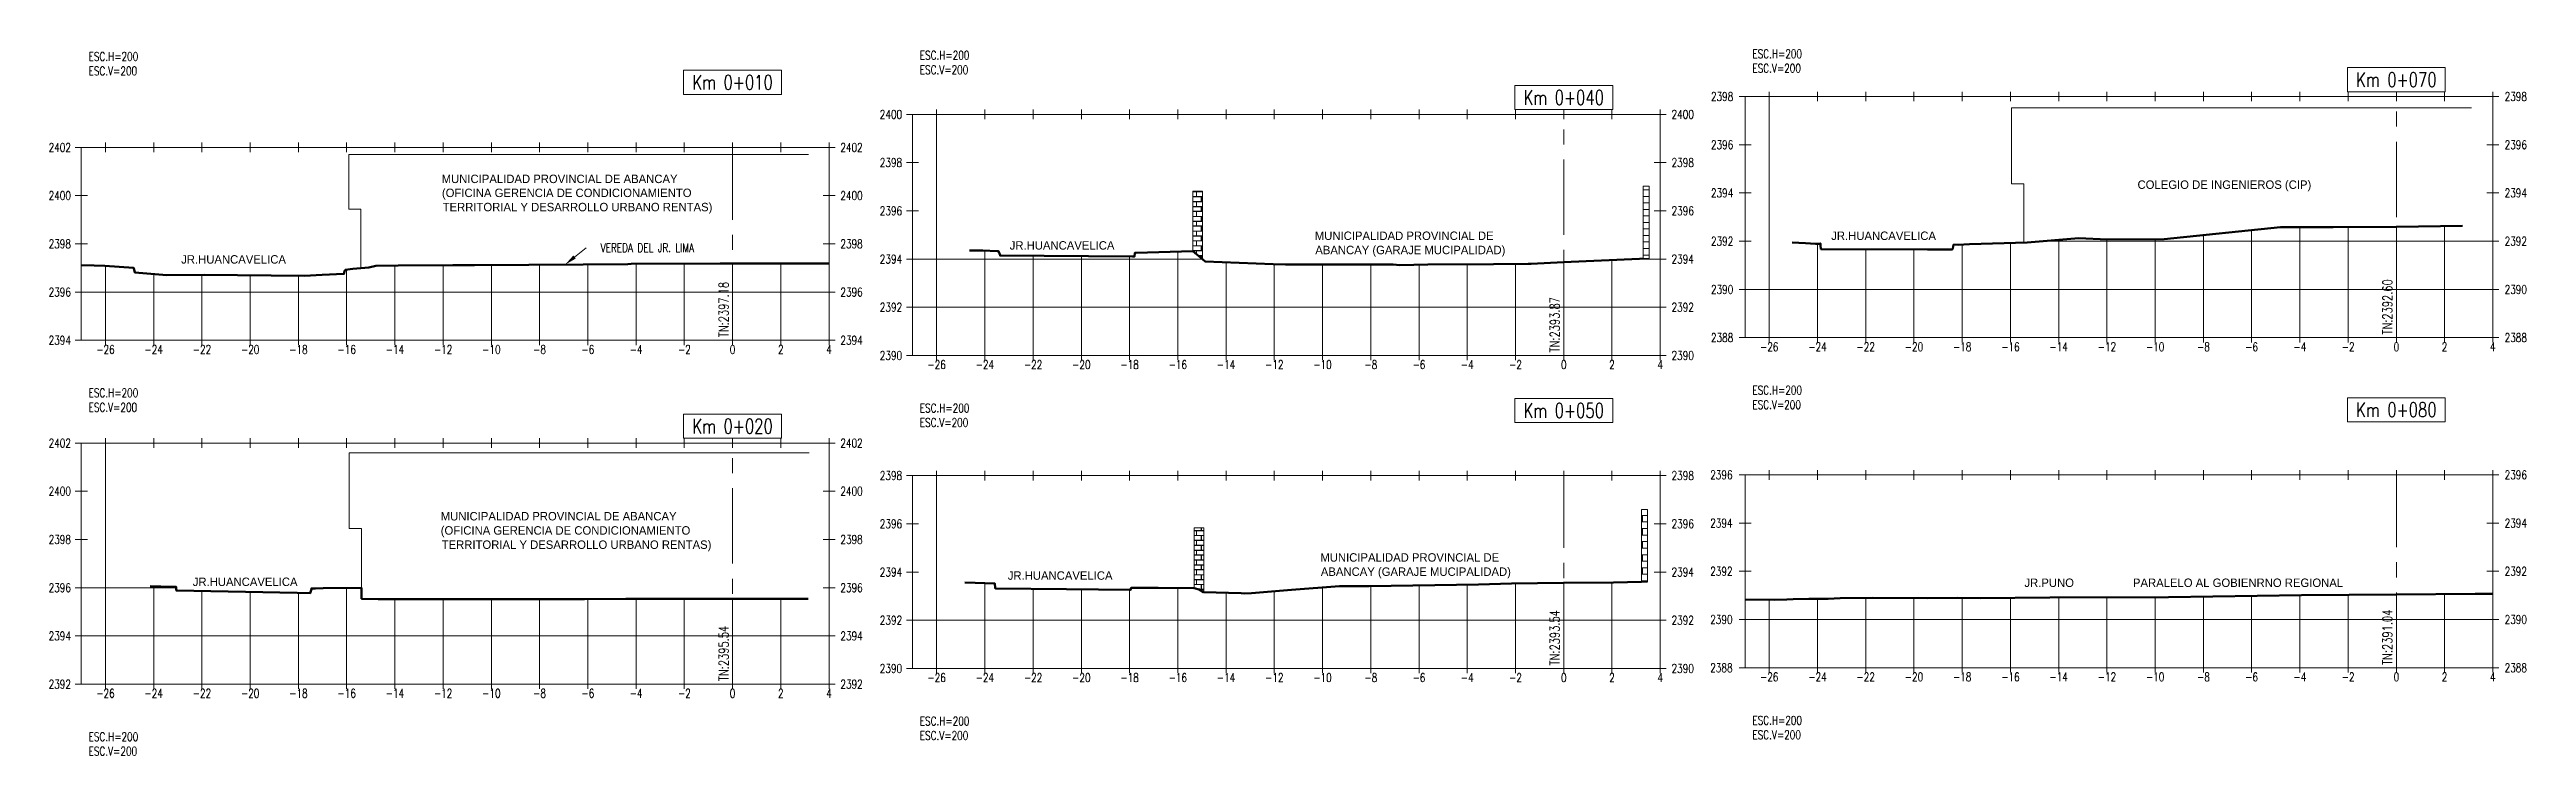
# Model space of a CAD drawing. Header units: metres. Extents: x 0 to 730306, y 0 to 8491524.
# Drawn here: x 729640.8 to 729743.5, y 8491350.7 to 8491380 of the extents above; entities that cross this region are included whole.
import ezdxf

# ---------------------------------------------------------------- set-up
doc = ezdxf.new("R2010")
doc.units = ezdxf.units.M
doc.linetypes.add('CENTER', pattern=[2, 1.25, -0.25, 0.25, -0.25])
for name, color, linetype in [('C-ROAD-PROF-TTLB', 5, 'Continuous'), ('C-ROAD-SCTN-TEXT', 2, 'Continuous'), ('C-ROAD-SECT-GRID', 7, 'Continuous'), ('C-ROAD-SECT-TEXT', 92, 'Continuous'), ('C-ROAD-SECT-TICK', 7, 'Continuous'), ('C-ROAD-SECT-TITL', 92, 'Continuous')]:
    doc.layers.add(name, color=color, linetype=linetype)
doc.styles.add('3.5mm', font='romans.shx', dxfattribs={"width": 0.75, "height": 3.5})
doc.styles.add('Estilo_Generado_6', font='stylu.ttf')
doc.styles.add('ROMANS-SP', font='simplex.shx', dxfattribs={"width": 0.75, "height": 1.8, "bigfont": '@extfont2.shx'})

msp = doc.modelspace()

# ---------------------------------------------------------------- texts
at = {"lineweight": 5, "style": 'Estilo_Generado_6'}
for s, p in [('MUNICIPALIDAD PROVINCIAL DE ABANCAY', (729657.05, 8491374.46)), ('(OFICINA GERENCIA DE CONDICIONAMIENTO', (729657.06, 8491373.88)), ('COLEGIO DE INGENIEROS (CIP)', (729727.36, 8491374.22)), ('TERRITORIAL Y DESARROLLO URBANO RENTAS)', (729657.09, 8491373.29)), ('JR.HUANCAVELICA', (729680.6, 8491371.7)), ('MUNICIPALIDAD PROVINCIAL DE', (729693.25, 8491372.1)), ('JR.HUANCAVELICA', (729714.66, 8491372.1)), ('JR.HUANCAVELICA', (729646.25, 8491371.12)), ('ABANCAY (GARAJE MUCIPALIDAD)', (729693.27, 8491371.51)), ('MUNICIPALIDAD PROVINCIAL DE ABANCAY', (729657.01, 8491360.47)), ('(OFICINA GERENCIA DE CONDICIONAMIENTO', (729657.01, 8491359.88)), ('TERRITORIAL Y DESARROLLO URBANO RENTAS)', (729657.05, 8491359.29)), ('MUNICIPALIDAD PROVINCIAL DE', (729693.48, 8491358.76)), ('JR.HUANCAVELICA', (729646.73, 8491357.75)), ('JR.HUANCAVELICA', (729680.52, 8491358.01)), ('ABANCAY (GARAJE MUCIPALIDAD)', (729693.5, 8491358.17)), ('JR.PUNO', (729722.67, 8491357.71)), ('PARALELO AL GOBIENRNO REGIONAL', (729727.17, 8491357.71))]:
    msp.add_text(s, height=0.35, dxfattribs=at).set_placement(p)
at = {"color": 2, "lineweight": 5, "insert": (729663.64, 8491371.96), "char_height": 0.36, "attachment_point": 1, "style": 'ROMANS-SP'}
msp.add_mtext('VEREDA DEL JR. LIMA', dxfattribs=at)
at = {"layer": 'C-ROAD-SCTN-TEXT', "color": 4, "linetype": 'Continuous', "lineweight": 9, "char_height": 0.4, "attachment_point": 4, "rotation": 90, "style": 'ROMANS-SP'}
for s, insert in [('TN:2397.18', (729668.74, 8491368.07)), ('TN:2392.60', (729737.72, 8491368.18)), ('TN:2393.87', (729703.2, 8491367.44)), ('TN:2393.54', (729703.2, 8491354.46)), ('TN:2391.04', (729737.72, 8491354.48)), ('TN:2395.54', (729668.74, 8491353.81))]:
    msp.add_mtext(s, dxfattribs=dict(at, insert=insert))
at = {"layer": 'C-ROAD-SECT-TEXT', "color": 7, "linetype": 'Continuous', "lineweight": 5, "char_height": 0.36, "style": '3.5mm'}
for s, insert, attachment_point in [('2398', (729710.6, 8491378.05), 6), ('2398', (729742.58, 8491378.05), 4), ('2400', (729676.14, 8491377.31), 6), ('2400', (729708.04, 8491377.31), 4), ('2402', (729641.68, 8491375.94), 6), ('2402', (729673.58, 8491375.94), 4), ('2396', (729710.6, 8491376.05), 6), ('2396', (729742.58, 8491376.05), 4), ('2398', (729676.14, 8491375.31), 6), ('2398', (729708.04, 8491375.31), 4), ('2400', (729641.68, 8491373.94), 6), ('2400', (729673.58, 8491373.94), 4), ('2394', (729710.6, 8491374.05), 6), ('2394', (729742.58, 8491374.05), 4), ('2396', (729676.14, 8491373.31), 6), ('2396', (729708.04, 8491373.31), 4), ('2398', (729641.68, 8491371.94), 6), ('2398', (729673.58, 8491371.94), 4), ('2392', (729710.6, 8491372.05), 6), ('2392', (729742.58, 8491372.05), 4), ('2394', (729676.14, 8491371.31), 6), ('2394', (729708.04, 8491371.31), 4), ('2396', (729641.68, 8491369.94), 6), ('2396', (729673.58, 8491369.94), 4), ('2390', (729710.6, 8491370.05), 6), ('2390', (729742.58, 8491370.05), 4), ('2392', (729676.14, 8491369.31), 6), ('2392', (729708.04, 8491369.31), 4), ('2394', (729641.68, 8491367.94), 6), ('2394', (729673.58, 8491367.94), 4), ('2388', (729710.6, 8491368.05), 6), ('2388', (729742.58, 8491368.05), 4), ('-26', (729643.11, 8491367.74), 2), ('-24', (729645.11, 8491367.74), 2), ('-22', (729647.11, 8491367.74), 2), ('-20', (729649.11, 8491367.74), 2), ('-18', (729651.11, 8491367.74), 2), ('-16', (729653.11, 8491367.74), 2), ('-14', (729655.11, 8491367.74), 2), ('-12', (729657.11, 8491367.74), 2), ('-10', (729659.11, 8491367.74), 2), ('-8', (729661.11, 8491367.74), 2), ('-6', (729663.11, 8491367.74), 2), ('-4', (729665.11, 8491367.74), 2), ('-2', (729667.11, 8491367.74), 2), ('0', (729669.11, 8491367.74), 2), ('0', (729669.11, 8491367.74), 2), ('2', (729671.11, 8491367.74), 2), ('4', (729673.11, 8491367.74), 2), ('2390', (729676.14, 8491367.31), 6), ('-26', (729677.57, 8491367.11), 2), ('-24', (729679.57, 8491367.11), 2), ('-22', (729681.57, 8491367.11), 2), ('-20', (729683.57, 8491367.11), 2), ('-18', (729685.57, 8491367.11), 2), ('-16', (729687.57, 8491367.11), 2), ('-14', (729689.57, 8491367.11), 2), ('-12', (729691.57, 8491367.11), 2), ('-10', (729693.57, 8491367.11), 2), ('-8', (729695.57, 8491367.11), 2), ('-6', (729697.57, 8491367.11), 2), ('-4', (729699.57, 8491367.11), 2), ('-2', (729701.57, 8491367.11), 2), ('0', (729703.57, 8491367.11), 2), ('0', (729703.57, 8491367.11), 2), ('2', (729705.57, 8491367.11), 2), ('4', (729707.57, 8491367.11), 2), ('2390', (729708.04, 8491367.31), 4), ('-26', (729712.09, 8491367.85), 2), ('-24', (729714.09, 8491367.85), 2), ('-22', (729716.09, 8491367.85), 2), ('-20', (729718.09, 8491367.85), 2), ('-18', (729720.09, 8491367.85), 2), ('-16', (729722.09, 8491367.85), 2), ('-14', (729724.09, 8491367.85), 2), ('-12', (729726.09, 8491367.85), 2), ('-10', (729728.09, 8491367.85), 2), ('-8', (729730.09, 8491367.85), 2), ('-6', (729732.09, 8491367.85), 2), ('-4', (729734.09, 8491367.85), 2), ('-2', (729736.09, 8491367.85), 2), ('0', (729738.09, 8491367.85), 2), ('0', (729738.09, 8491367.85), 2), ('2', (729740.09, 8491367.85), 2), ('4', (729742.09, 8491367.85), 2), ('2402', (729641.68, 8491363.68), 6), ('2402', (729673.58, 8491363.68), 4), ('2400', (729641.68, 8491361.68), 6), ('2400', (729673.58, 8491361.68), 4), ('2398', (729676.14, 8491362.33), 6), ('2398', (729708.04, 8491362.33), 4), ('2396', (729710.57, 8491362.36), 6), ('2396', (729742.58, 8491362.36), 4), ('2398', (729641.68, 8491359.68), 6), ('2398', (729673.58, 8491359.68), 4), ('2396', (729676.14, 8491360.33), 6), ('2396', (729708.04, 8491360.33), 4), ('2394', (729710.57, 8491360.36), 6), ('2394', (729742.58, 8491360.36), 4), ('2396', (729641.68, 8491357.68), 6), ('2396', (729673.58, 8491357.68), 4), ('2394', (729676.14, 8491358.33), 6), ('2394', (729708.04, 8491358.33), 4), ('2392', (729710.57, 8491358.36), 6), ('2392', (729742.58, 8491358.36), 4), ('2394', (729641.68, 8491355.68), 6), ('2394', (729673.58, 8491355.68), 4), ('2392', (729676.14, 8491356.33), 6), ('2392', (729708.04, 8491356.33), 4), ('2390', (729710.57, 8491356.36), 6), ('2390', (729742.58, 8491356.36), 4), ('2392', (729641.68, 8491353.68), 6), ('2392', (729673.58, 8491353.68), 4), ('2390', (729676.14, 8491354.33), 6), ('-26', (729677.57, 8491354.13), 2), ('-24', (729679.57, 8491354.13), 2), ('-22', (729681.57, 8491354.13), 2), ('-20', (729683.57, 8491354.13), 2), ('-18', (729685.57, 8491354.13), 2), ('-16', (729687.57, 8491354.13), 2), ('-14', (729689.57, 8491354.13), 2), ('-12', (729691.57, 8491354.13), 2), ('-10', (729693.57, 8491354.13), 2), ('-8', (729695.57, 8491354.13), 2), ('-6', (729697.57, 8491354.13), 2), ('-4', (729699.57, 8491354.13), 2), ('-2', (729701.57, 8491354.13), 2), ('0', (729703.57, 8491354.13), 2), ('0', (729703.57, 8491354.13), 2), ('2', (729705.57, 8491354.13), 2), ('4', (729707.57, 8491354.13), 2), ('2390', (729708.04, 8491354.33), 4), ('2388', (729710.57, 8491354.36), 6), ('-26', (729712.09, 8491354.16), 2), ('-24', (729714.09, 8491354.16), 2), ('-22', (729716.09, 8491354.16), 2), ('-20', (729718.09, 8491354.16), 2), ('-18', (729720.09, 8491354.16), 2), ('-16', (729722.09, 8491354.16), 2), ('-14', (729724.09, 8491354.16), 2), ('-12', (729726.09, 8491354.16), 2), ('-10', (729728.09, 8491354.16), 2), ('-8', (729730.09, 8491354.16), 2), ('-6', (729732.09, 8491354.16), 2), ('-4', (729734.09, 8491354.16), 2), ('-2', (729736.09, 8491354.16), 2), ('0', (729738.09, 8491354.16), 2), ('0', (729738.09, 8491354.16), 2), ('2', (729740.09, 8491354.16), 2), ('4', (729742.09, 8491354.16), 2), ('2388', (729742.58, 8491354.36), 4), ('-26', (729643.11, 8491353.48), 2), ('-24', (729645.11, 8491353.48), 2), ('-22', (729647.11, 8491353.48), 2), ('-20', (729649.11, 8491353.48), 2), ('-18', (729651.11, 8491353.48), 2), ('-16', (729653.11, 8491353.48), 2), ('-14', (729655.11, 8491353.48), 2), ('-12', (729657.11, 8491353.48), 2), ('-10', (729659.11, 8491353.48), 2), ('-8', (729661.11, 8491353.48), 2), ('-6', (729663.11, 8491353.48), 2), ('-4', (729665.11, 8491353.48), 2), ('-2', (729667.11, 8491353.48), 2), ('0', (729669.11, 8491353.48), 2), ('0', (729669.11, 8491353.48), 2), ('2', (729671.11, 8491353.48), 2), ('4', (729673.11, 8491353.48), 2)]:
    msp.add_mtext(s, dxfattribs=dict(at, insert=insert, attachment_point=attachment_point))
at = {"layer": 'C-ROAD-SECT-TITL', "color": 92, "linetype": 'Continuous', "lineweight": 5, "char_height": 0.36, "attachment_point": 1, "style": '3.5mm'}
for insert in [(729642.41, 8491379.89), (729676.87, 8491379.94), (729711.39, 8491380), (729642.41, 8491365.94), (729711.39, 8491366.05), (729676.87, 8491365.31), (729642.41, 8491351.68), (729676.87, 8491352.33), (729711.39, 8491352.36)]:
    msp.add_mtext('{\\C7;ESC.H=200\\PESC.V=200}', dxfattribs=dict(at, insert=insert))
at = {"layer": 'C-ROAD-SECT-TITL', "color": 5, "linetype": 'Continuous', "lineweight": 5, "char_height": 0.6, "attachment_point": 2, "style": '3.5mm'}
for s, insert in [('{\\C4;Km 0+010}', (729669.11, 8491378.94)), ('{\\C4;Km 0+040}', (729703.57, 8491378.31)), ('{\\C4;Km 0+070}', (729738.09, 8491379.05)), ('{\\C4;Km 0+050}', (729703.57, 8491365.33)), ('{\\C4;Km 0+080}', (729738.09, 8491365.36)), ('{\\C4;Km 0+020}', (729669.11, 8491364.68))]:
    msp.add_mtext(s, dxfattribs=dict(at, insert=insert))

# ---------------------------------------------------------------- blocks, each defined once
blk = doc.blocks.new('*U115')
at = {"color": 5, "linetype": 'Continuous', "lineweight": 50}
blk.add_lwpolyline([(729614.19, 8491282.8), (729614.73, 8491282.78), (729615.17, 8491282.77), (729616.36, 8491282.69), (729616.37, 8491282.67), (729616.42, 8491282.49), (729617.75, 8491282.38), (729619.29, 8491282.4), (729623.45, 8491282.36), (729624.18, 8491282.4), (729625.09, 8491282.43), (729625.11, 8491282.53), (729625.14, 8491282.6), (729625.46, 8491282.65), (729626.12, 8491282.7), (729626.41, 8491282.77), (729627.34, 8491282.78), (729629.6, 8491282.8), (729630.5, 8491282.8), (729635.01, 8491282.82), (729636.86, 8491282.84), (729637, 8491282.85), (729640.68, 8491282.87), (729641.19, 8491282.86), (729644.04, 8491282.86), (729645.06, 8491282.87), (729645.19, 8491282.87)], dxfattribs=at)
blk = doc.blocks.new('*U116')
at = {"color": 5, "linetype": 'Continuous', "lineweight": 50}
blk.add_lwpolyline([(729617.06, 8491265.75), (729617.5, 8491265.73), (729618.13, 8491265.72), (729618.13, 8491265.64), (729618.14, 8491265.56), (729623.15, 8491265.47), (729623.69, 8491265.46), (729623.74, 8491265.62), (729623.74, 8491265.65), (729623.91, 8491265.65), (729624.22, 8491265.66), (729625.81, 8491265.68), (729625.81, 8491265.55), (729625.82, 8491265.22), (729626.51, 8491265.21), (729633.68, 8491265.21), (729635.06, 8491265.21), (729636.78, 8491265.22), (729638.26, 8491265.22), (729641.19, 8491265.22), (729641.71, 8491265.22), (729644.33, 8491265.22)], dxfattribs=at)
blk = doc.blocks.new('*U118')
at = {"color": 5, "linetype": 'Continuous', "lineweight": 50}
blk.add_lwpolyline([(729616.56, 8491232.04), (729616.58, 8491232.03), (729617.12, 8491232.03), (729617.71, 8491232), (729617.77, 8491232), (729617.83, 8491231.84), (729617.83, 8491231.82), (729623.32, 8491231.78), (729623.4, 8491231.78), (729623.4, 8491231.78), (729623.42, 8491231.94), (729623.48, 8491231.94), (729625.82, 8491232), (729626.23, 8491231.67), (729626.33, 8491231.58), (729629.16, 8491231.47), (729629.67, 8491231.45), (729630.09, 8491231.45), (729634.13, 8491231.45), (729634.4, 8491231.43), (729635.57, 8491231.45), (729638.29, 8491231.47), (729639.72, 8491231.48), (729639.85, 8491231.48), (729641.19, 8491231.55), (729644.34, 8491231.69), (729644.49, 8491231.7)], dxfattribs=at)
blk = doc.blocks.new('*U119')
at = {"color": 5, "linetype": 'Continuous', "lineweight": 50}
blk.add_lwpolyline([(729616.37, 8491215.25), (729616.8, 8491215.23), (729617.61, 8491215.21), (729617.63, 8491215.02), (729617.64, 8491215), (729620.59, 8491214.97), (729623.24, 8491214.94), (729623.26, 8491215.02), (729624.39, 8491215.03), (729625.88, 8491215.01), (729626.08, 8491214.96), (729626.26, 8491214.85), (729627.82, 8491214.8), (729627.98, 8491214.79), (729628.25, 8491214.81), (729629.91, 8491214.94), (729631.91, 8491215.09), (729633.14, 8491215.09), (729637.66, 8491215.16), (729639.04, 8491215.2), (729641.19, 8491215.23), (729643.26, 8491215.25), (729644.42, 8491215.28)], dxfattribs=at)
blk = doc.blocks.new('*U121')
at = {"color": 5, "linetype": 'Continuous', "lineweight": 50}
blk.add_lwpolyline([(729664.15, 8491283.62), (729664.7, 8491283.6), (729665.12, 8491283.57), (729665.24, 8491283.57), (729665.26, 8491283.57), (729665.32, 8491283.59), (729665.33, 8491283.5), (729665.34, 8491283.35), (729669.76, 8491283.34), (729670.79, 8491283.34), (729670.81, 8491283.37), (729670.84, 8491283.54), (729671.04, 8491283.53), (729671.5, 8491283.56), (729673.89, 8491283.62), (729676.04, 8491283.8), (729677.21, 8491283.75), (729679.57, 8491283.77), (729684.4, 8491284.26), (729686.58, 8491284.26), (729689.19, 8491284.28), (729689.21, 8491284.28), (729691.94, 8491284.31)], dxfattribs=at)
blk = doc.blocks.new('*U122')
at = {"color": 5, "linetype": 'Continuous', "lineweight": 50}
blk.add_lwpolyline([(729662.19, 8491264.51), (729663.41, 8491264.5), (729663.93, 8491264.51), (729664.19, 8491264.52), (729664.84, 8491264.54), (729665.65, 8491264.54), (729666.14, 8491264.56), (729667.48, 8491264.58), (729669.77, 8491264.56), (729671.02, 8491264.58), (729671.95, 8491264.57), (729674.84, 8491264.6), (729679.75, 8491264.61), (729685.27, 8491264.69), (729687.24, 8491264.71), (729689.19, 8491264.72), (729692.47, 8491264.74), (729693.19, 8491264.75)], dxfattribs=at)

# ---------------------------------------------------------------- linework, layer by layer
at = {"linetype": 'Continuous', "lineweight": 5}
for p, q in [((729688.19, 8491374.1), (729688.54, 8491374.1)), ((729688.19, 8491374.09), (729688.34, 8491374.09)), ((729688.34, 8491373.9), (729688.34, 8491374.09)), ((729688.35, 8491374.09), (729688.59, 8491374.09)), ((729688.35, 8491373.9), (729688.35, 8491374.09)), ((729688.54, 8491374.1), (729688.54, 8491374.13)), ((729688.55, 8491374.1), (729688.55, 8491374.13)), ((729688.55, 8491374.1), (729688.59, 8491374.1)), ((729706.86, 8491374.18), (729707.11, 8491374.18)), ((729688.19, 8491373.9), (729688.34, 8491373.9)), ((729688.19, 8491373.89), (729688.54, 8491373.89)), ((729688.19, 8491373.69), (729688.54, 8491373.69)), ((729688.19, 8491373.68), (729688.34, 8491373.68)), ((729688.19, 8491373.49), (729688.34, 8491373.49)), ((729688.19, 8491373.48), (729688.54, 8491373.48)), ((729688.19, 8491373.29), (729688.54, 8491373.29)), ((729688.19, 8491373.28), (729688.34, 8491373.28)), ((729688.19, 8491373.08), (729688.34, 8491373.08)), ((729688.19, 8491373.07), (729688.54, 8491373.07)), ((729688.34, 8491373.49), (729688.34, 8491373.68)), ((729688.34, 8491373.08), (729688.34, 8491373.28)), ((729688.35, 8491373.9), (729688.59, 8491373.9)), ((729688.35, 8491373.68), (729688.59, 8491373.68)), ((729688.35, 8491373.49), (729688.35, 8491373.68)), ((729688.35, 8491373.49), (729688.59, 8491373.49)), ((729688.35, 8491373.28), (729688.59, 8491373.28)), ((729688.35, 8491373.08), (729688.35, 8491373.28)), ((729688.35, 8491373.08), (729688.59, 8491373.08)), ((729688.54, 8491373.69), (729688.54, 8491373.89)), ((729688.54, 8491373.29), (729688.54, 8491373.48)), ((729688.54, 8491372.88), (729688.54, 8491373.07)), ((729688.55, 8491373.89), (729688.59, 8491373.89)), ((729688.55, 8491373.69), (729688.55, 8491373.89)), ((729688.55, 8491373.69), (729688.59, 8491373.69)), ((729688.55, 8491373.48), (729688.59, 8491373.48)), ((729688.55, 8491373.29), (729688.55, 8491373.48)), ((729688.55, 8491373.29), (729688.59, 8491373.29)), ((729688.55, 8491373.07), (729688.59, 8491373.07)), ((729688.55, 8491372.88), (729688.55, 8491373.07)), ((729706.86, 8491373.91), (729707.11, 8491373.91)), ((729706.86, 8491373.64), (729707.11, 8491373.64)), ((729706.86, 8491373.37), (729707.11, 8491373.37)), ((729706.86, 8491373.1), (729707.11, 8491373.1)), ((729688.19, 8491372.88), (729688.54, 8491372.88)), ((729688.19, 8491372.87), (729688.34, 8491372.87)), ((729688.19, 8491372.68), (729688.34, 8491372.68)), ((729688.19, 8491372.67), (729688.54, 8491372.67)), ((729688.19, 8491372.47), (729688.54, 8491372.47)), ((729688.19, 8491372.46), (729688.34, 8491372.46)), ((729688.19, 8491372.27), (729688.34, 8491372.27)), ((729688.19, 8491372.26), (729688.54, 8491372.26)), ((729688.19, 8491372.07), (729688.54, 8491372.07)), ((729688.19, 8491372.06), (729688.34, 8491372.06)), ((729688.34, 8491372.68), (729688.34, 8491372.87)), ((729688.34, 8491372.27), (729688.34, 8491372.46)), ((729688.34, 8491371.86), (729688.34, 8491372.06)), ((729688.35, 8491372.87), (729688.59, 8491372.87)), ((729688.35, 8491372.68), (729688.35, 8491372.87)), ((729688.35, 8491372.68), (729688.59, 8491372.68)), ((729688.35, 8491372.46), (729688.59, 8491372.46)), ((729688.35, 8491372.27), (729688.35, 8491372.46)), ((729688.35, 8491372.27), (729688.59, 8491372.27)), ((729688.35, 8491372.06), (729688.59, 8491372.06)), ((729688.35, 8491371.86), (729688.35, 8491372.06)), ((729688.54, 8491372.47), (729688.54, 8491372.67)), ((729688.54, 8491372.07), (729688.54, 8491372.26)), ((729688.55, 8491372.88), (729688.59, 8491372.88)), ((729688.55, 8491372.67), (729688.59, 8491372.67)), ((729688.55, 8491372.47), (729688.55, 8491372.67)), ((729688.55, 8491372.47), (729688.59, 8491372.47)), ((729688.55, 8491372.26), (729688.59, 8491372.26)), ((729688.55, 8491372.07), (729688.55, 8491372.26)), ((729688.55, 8491372.07), (729688.59, 8491372.07)), ((729706.86, 8491372.83), (729707.11, 8491372.83)), ((729706.86, 8491372.56), (729707.11, 8491372.56)), ((729706.86, 8491372.29), (729707.11, 8491372.29)), ((729706.86, 8491372.02), (729707.11, 8491372.02)), ((729688.19, 8491371.86), (729688.54, 8491371.86)), ((729688.19, 8491371.86), (729688.34, 8491371.86)), ((729688.19, 8491371.66), (729688.54, 8491371.66)), ((729688.19, 8491371.65), (729688.34, 8491371.65)), ((729688.34, 8491371.51), (729688.34, 8491371.65)), ((729688.35, 8491371.86), (729688.59, 8491371.86)), ((729688.35, 8491371.65), (729688.59, 8491371.65)), ((729688.35, 8491371.5), (729688.35, 8491371.65)), ((729688.4, 8491371.46), (729688.59, 8491371.46)), ((729688.41, 8491371.45), (729688.54, 8491371.45)), ((729688.54, 8491371.66), (729688.54, 8491371.86)), ((729688.54, 8491371.35), (729688.54, 8491371.45)), ((729688.55, 8491371.86), (729688.59, 8491371.86)), ((729688.55, 8491371.66), (729688.55, 8491371.86)), ((729688.55, 8491371.66), (729688.59, 8491371.66)), ((729688.55, 8491371.45), (729688.59, 8491371.45)), ((729688.55, 8491371.34), (729688.55, 8491371.45)), ((729706.86, 8491371.75), (729707.11, 8491371.75)), ((729706.86, 8491371.47), (729707.11, 8491371.47)), ((729688.25, 8491360.05), (729688.54, 8491360.05)), ((729688.25, 8491360.04), (729688.34, 8491360.04)), ((729688.25, 8491359.85), (729688.34, 8491359.85)), ((729688.25, 8491359.84), (729688.54, 8491359.84)), ((729688.34, 8491359.85), (729688.34, 8491360.04)), ((729688.35, 8491360.04), (729688.65, 8491360.04)), ((729688.35, 8491359.85), (729688.35, 8491360.04)), ((729688.35, 8491359.85), (729688.65, 8491359.85)), ((729688.54, 8491360.05), (729688.54, 8491360.17)), ((729688.54, 8491359.65), (729688.54, 8491359.84)), ((729688.55, 8491360.05), (729688.55, 8491360.17)), ((729688.55, 8491360.05), (729688.65, 8491360.05)), ((729688.55, 8491359.84), (729688.65, 8491359.84)), ((729688.55, 8491359.65), (729688.55, 8491359.84)), ((729706.79, 8491360.68), (729707.04, 8491360.68)), ((729706.79, 8491360.41), (729707.04, 8491360.41)), ((729706.79, 8491360.14), (729707.04, 8491360.14)), ((729706.79, 8491359.86), (729707.04, 8491359.86)), ((729706.84, 8491360.41), (729706.84, 8491360.68)), ((729706.84, 8491359.86), (729706.84, 8491360.14)), ((729688.25, 8491359.65), (729688.54, 8491359.65)), ((729688.25, 8491359.64), (729688.34, 8491359.64)), ((729688.25, 8491359.44), (729688.34, 8491359.44)), ((729688.25, 8491359.43), (729688.54, 8491359.43)), ((729688.25, 8491359.24), (729688.54, 8491359.24)), ((729688.25, 8491359.23), (729688.34, 8491359.23)), ((729688.25, 8491359.04), (729688.34, 8491359.04)), ((729688.25, 8491359.03), (729688.54, 8491359.03)), ((729688.25, 8491358.83), (729688.54, 8491358.83)), ((729688.25, 8491358.82), (729688.34, 8491358.82)), ((729688.34, 8491359.44), (729688.34, 8491359.64)), ((729688.34, 8491359.04), (729688.34, 8491359.23)), ((729688.34, 8491358.63), (729688.34, 8491358.82)), ((729688.35, 8491359.64), (729688.65, 8491359.64)), ((729688.35, 8491359.44), (729688.35, 8491359.64)), ((729688.35, 8491359.44), (729688.65, 8491359.44)), ((729688.35, 8491359.23), (729688.65, 8491359.23)), ((729688.35, 8491359.04), (729688.35, 8491359.23)), ((729688.35, 8491359.04), (729688.65, 8491359.04)), ((729688.35, 8491358.82), (729688.65, 8491358.82)), ((729688.35, 8491358.63), (729688.35, 8491358.82)), ((729688.54, 8491359.24), (729688.54, 8491359.43)), ((729688.54, 8491358.83), (729688.54, 8491359.03)), ((729688.55, 8491359.65), (729688.65, 8491359.65)), ((729688.55, 8491359.43), (729688.65, 8491359.43)), ((729688.55, 8491359.24), (729688.55, 8491359.43)), ((729688.55, 8491359.24), (729688.65, 8491359.24)), ((729688.55, 8491359.03), (729688.65, 8491359.03)), ((729688.55, 8491358.83), (729688.55, 8491359.03)), ((729688.55, 8491358.83), (729688.65, 8491358.83)), ((729706.79, 8491359.59), (729707.04, 8491359.59)), ((729706.79, 8491359.32), (729707.04, 8491359.32)), ((729706.79, 8491359.05), (729707.04, 8491359.05)), ((729706.79, 8491358.78), (729707.04, 8491358.78)), ((729706.84, 8491359.32), (729706.84, 8491359.59)), ((729706.84, 8491358.78), (729706.84, 8491359.05)), ((729688.25, 8491358.63), (729688.34, 8491358.63)), ((729688.25, 8491358.62), (729688.54, 8491358.62)), ((729688.25, 8491358.43), (729688.54, 8491358.43)), ((729688.25, 8491358.42), (729688.34, 8491358.42)), ((729688.25, 8491358.22), (729688.54, 8491358.22)), ((729688.25, 8491358.22), (729688.34, 8491358.22)), ((729688.25, 8491358.02), (729688.54, 8491358.02)), ((729688.25, 8491358.01), (729688.34, 8491358.01)), ((729688.25, 8491357.82), (729688.34, 8491357.82)), ((729688.25, 8491357.81), (729688.54, 8491357.81)), ((729688.34, 8491358.22), (729688.34, 8491358.42)), ((729688.34, 8491357.82), (729688.34, 8491358.01)), ((729688.35, 8491358.63), (729688.65, 8491358.63)), ((729688.35, 8491358.42), (729688.65, 8491358.42)), ((729688.35, 8491358.22), (729688.35, 8491358.42)), ((729688.35, 8491358.22), (729688.65, 8491358.22)), ((729688.35, 8491358.01), (729688.65, 8491358.01)), ((729688.35, 8491357.82), (729688.35, 8491358.01)), ((729688.35, 8491357.82), (729688.65, 8491357.82)), ((729688.54, 8491358.43), (729688.54, 8491358.62)), ((729688.54, 8491358.02), (729688.54, 8491358.22)), ((729688.54, 8491357.62), (729688.54, 8491357.81)), ((729688.55, 8491358.62), (729688.65, 8491358.62)), ((729688.55, 8491358.43), (729688.55, 8491358.62)), ((729688.55, 8491358.43), (729688.65, 8491358.43)), ((729688.55, 8491358.22), (729688.65, 8491358.22)), ((729688.55, 8491358.02), (729688.55, 8491358.22)), ((729688.55, 8491358.02), (729688.65, 8491358.02)), ((729688.55, 8491357.81), (729688.65, 8491357.81)), ((729688.55, 8491357.62), (729688.55, 8491357.81)), ((729706.79, 8491358.51), (729707.04, 8491358.51)), ((729706.79, 8491358.24), (729707.04, 8491358.24)), ((729706.79, 8491357.97), (729707.04, 8491357.97)), ((729706.84, 8491358.24), (729706.84, 8491358.51)), ((729706.84, 8491357.93), (729706.84, 8491357.97)), ((729688.47, 8491357.61), (729688.65, 8491357.61)), ((729688.55, 8491357.62), (729688.65, 8491357.62))]:
    msp.add_line(p, q, dxfattribs=at)
for p, q in [((729706.86, 8491371.33), (729707.11, 8491371.33)), ((729706.79, 8491357.93), (729707.04, 8491357.93))]:
    msp.add_line(p, q)
at = {"lineweight": 5}
for points in [[(729722.64, 8491374.43), (729722.64, 8491371.98), (729722.64, 8491374.43), (729722.14, 8491374.43), (729722.14, 8491377.58), (729741.2, 8491377.58)], [(729653.7, 8491373.38), (729653.7, 8491370.93), (729653.7, 8491373.38), (729653.2, 8491373.38), (729653.2, 8491375.64), (729672.26, 8491375.64)], [(729653.72, 8491360.13), (729653.72, 8491357.68), (729653.72, 8491360.13), (729653.22, 8491360.13), (729653.22, 8491363.28), (729672.28, 8491363.28)]]:
    msp.add_lwpolyline(points, dxfattribs=at)
at = {"lineweight": 9}
for points in [[(729688.19, 8491371.63), (729688.19, 8491374.13), (729688.59, 8491374.13), (729688.59, 8491371.31)], [(729707.11, 8491371.33), (729707.11, 8491374.33), (729706.86, 8491374.33), (729706.86, 8491371.33)], [(729707.04, 8491357.93), (729707.04, 8491360.93), (729706.79, 8491360.93), (729706.79, 8491357.93)], [(729688.25, 8491357.67), (729688.25, 8491360.17), (729688.65, 8491360.17), (729688.65, 8491357.5)]]:
    msp.add_lwpolyline(points, dxfattribs=at)
at = {"color": 4, "lineweight": 5}
msp.add_lwpolyline([(729662.56, 8491371.39), (729663.04, 8491371.78)], dxfattribs=at)
msp.add_solid([(729662.61, 8491371.33), (729662.17, 8491371.08), (729662.51, 8491371.46)], dxfattribs=at)
at = {"layer": 'C-ROAD-PROF-TTLB', "color": 2, "linetype": 'Continuous', "lineweight": 9}
for p, q in [((729676.57, 8491367.31), (729676.57, 8491377.31)), ((729676.57, 8491377.31), (729707.57, 8491377.31)), ((729707.57, 8491367.31), (729707.57, 8491377.31)), ((729711.09, 8491368.05), (729711.09, 8491378.05)), ((729711.09, 8491378.05), (729742.09, 8491378.05)), ((729742.09, 8491368.05), (729742.09, 8491378.05)), ((729642.11, 8491367.94), (729642.11, 8491375.94)), ((729642.11, 8491375.94), (729673.11, 8491375.94)), ((729673.11, 8491367.94), (729673.11, 8491375.94)), ((729642.11, 8491367.94), (729673.11, 8491367.94)), ((729711.09, 8491368.05), (729742.09, 8491368.05)), ((729676.57, 8491367.31), (729707.57, 8491367.31)), ((729642.11, 8491353.68), (729642.11, 8491363.68)), ((729642.11, 8491363.68), (729673.11, 8491363.68)), ((729673.11, 8491353.68), (729673.11, 8491363.68)), ((729676.57, 8491354.33), (729676.57, 8491362.33)), ((729676.57, 8491362.33), (729707.57, 8491362.33)), ((729707.57, 8491354.33), (729707.57, 8491362.33)), ((729711.09, 8491354.36), (729711.09, 8491362.36)), ((729711.09, 8491362.36), (729742.09, 8491362.36)), ((729742.09, 8491354.36), (729742.09, 8491362.36)), ((729642.11, 8491353.68), (729673.11, 8491353.68)), ((729676.57, 8491354.33), (729707.57, 8491354.33)), ((729711.09, 8491354.36), (729742.09, 8491354.36))]:
    msp.add_line(p, q, dxfattribs=at)
at = {"layer": 'C-ROAD-PROF-TTLB', "color": 2, "linetype": 'CENTER', "lineweight": 9, "ltscale": 2.5}
for p, q in [((729703.57, 8491367.31), (729703.57, 8491377.31)), ((729738.09, 8491368.05), (729738.09, 8491378.05)), ((729669.11, 8491367.94), (729669.11, 8491375.94)), ((729669.11, 8491353.68), (729669.11, 8491363.68)), ((729703.57, 8491354.33), (729703.57, 8491362.33)), ((729738.09, 8491354.36), (729738.09, 8491362.36))]:
    msp.add_line(p, q, dxfattribs=at)
at = {"layer": 'C-ROAD-SECT-GRID', "color": 250, "linetype": 'Continuous', "lineweight": 0}
for p, q in [((729677.57, 8491367.31), (729677.57, 8491377.31)), ((729707.57, 8491367.31), (729707.57, 8491377.31)), ((729712.09, 8491368.05), (729712.09, 8491378.05)), ((729742.09, 8491368.05), (729742.09, 8491378.05)), ((729723.56, 8491372.05), (729742.09, 8491372.05)), ((729724.09, 8491368.05), (729724.09, 8491372.09)), ((729726.09, 8491368.05), (729726.09, 8491372.12)), ((729728.09, 8491368.05), (729728.09, 8491372.14)), ((729730.09, 8491368.05), (729730.09, 8491372.3)), ((729732.09, 8491368.05), (729732.09, 8491372.51)), ((729734.09, 8491368.05), (729734.09, 8491372.63)), ((729736.09, 8491368.05), (729736.09, 8491372.64)), ((729738.09, 8491368.05), (729738.09, 8491372.65)), ((729738.09, 8491368.05), (729738.09, 8491372.65)), ((729740.09, 8491368.05), (729740.09, 8491372.67)), ((729643.11, 8491367.94), (729643.11, 8491371.03)), ((729655.11, 8491367.94), (729655.11, 8491371.04)), ((729657.11, 8491367.94), (729657.11, 8491371.06)), ((729659.11, 8491367.94), (729659.11, 8491371.06)), ((729661.11, 8491367.94), (729661.11, 8491371.07)), ((729663.11, 8491367.94), (729663.11, 8491371.08)), ((729665.11, 8491367.94), (729665.11, 8491371.11)), ((729667.11, 8491367.94), (729667.11, 8491371.12)), ((729669.11, 8491367.94), (729669.11, 8491371.12)), ((729669.11, 8491367.94), (729669.11, 8491371.12)), ((729671.11, 8491367.94), (729671.11, 8491371.12)), ((729673.11, 8491367.94), (729673.11, 8491371.13)), ((729676.57, 8491371.31), (729688.58, 8491371.31)), ((729679.57, 8491367.31), (729679.57, 8491371.66)), ((729681.57, 8491367.31), (729681.57, 8491371.45)), ((729683.57, 8491367.31), (729683.57, 8491371.43)), ((729685.57, 8491367.31), (729685.57, 8491371.41)), ((729687.57, 8491367.31), (729687.57, 8491371.61)), ((729689.57, 8491367.31), (729689.57, 8491371.18)), ((729691.57, 8491367.31), (729691.57, 8491371.1)), ((729693.57, 8491367.31), (729693.57, 8491371.08)), ((729695.57, 8491367.31), (729695.57, 8491371.08)), ((729697.57, 8491367.31), (729697.57, 8491371.07)), ((729699.57, 8491367.31), (729699.57, 8491371.09)), ((729701.57, 8491367.31), (729701.57, 8491371.11)), ((729703.57, 8491367.31), (729703.57, 8491371.18)), ((729703.57, 8491367.31), (729703.57, 8491371.18)), ((729705.57, 8491367.31), (729705.57, 8491371.27)), ((729706.46, 8491371.31), (729707.57, 8491371.31)), ((729714.09, 8491368.05), (729714.09, 8491371.94)), ((729716.09, 8491368.05), (729716.09, 8491371.71)), ((729718.09, 8491368.05), (729718.09, 8491371.71)), ((729720.09, 8491368.05), (729720.09, 8491371.91)), ((729722.09, 8491368.05), (729722.09, 8491371.97)), ((729645.11, 8491367.94), (729645.11, 8491370.69)), ((729647.11, 8491367.94), (729647.11, 8491370.66)), ((729649.11, 8491367.94), (729649.11, 8491370.64)), ((729651.11, 8491367.94), (729651.11, 8491370.62)), ((729653.11, 8491367.94), (729653.11, 8491370.87)), ((729711.09, 8491370.05), (729742.09, 8491370.05)), ((729642.11, 8491369.94), (729673.11, 8491369.94)), ((729676.57, 8491369.31), (729707.57, 8491369.31)), ((729642.11, 8491367.94), (729673.11, 8491367.94)), ((729711.09, 8491368.05), (729742.09, 8491368.05)), ((729676.57, 8491367.31), (729707.57, 8491367.31)), ((729643.11, 8491353.68), (729643.11, 8491363.68)), ((729673.11, 8491353.68), (729673.11, 8491363.68)), ((729677.57, 8491354.33), (729677.57, 8491362.33)), ((729707.57, 8491354.33), (729707.57, 8491362.33)), ((729642.11, 8491357.68), (729646.04, 8491357.68)), ((729645.11, 8491353.68), (729645.11, 8491357.74)), ((729653.11, 8491353.68), (729653.11, 8491357.67)), ((729679.57, 8491354.33), (729679.57, 8491357.87)), ((729681.57, 8491354.33), (729681.57, 8491357.64)), ((729687.57, 8491354.33), (729687.57, 8491357.67)), ((729693.57, 8491354.33), (729693.57, 8491357.69)), ((729695.57, 8491354.33), (729695.57, 8491357.74)), ((729697.57, 8491354.33), (729697.57, 8491357.77)), ((729699.57, 8491354.33), (729699.57, 8491357.81)), ((729701.57, 8491354.33), (729701.57, 8491357.86)), ((729703.57, 8491354.33), (729703.57, 8491357.88)), ((729703.57, 8491354.33), (729703.57, 8491357.88)), ((729705.57, 8491354.33), (729705.57, 8491357.9)), ((729647.11, 8491353.68), (729647.11, 8491357.54)), ((729649.11, 8491353.68), (729649.11, 8491357.51)), ((729651.11, 8491353.68), (729651.11, 8491357.47)), ((729655.11, 8491353.68), (729655.11, 8491357.22)), ((729657.11, 8491353.68), (729657.11, 8491357.21)), ((729659.11, 8491353.68), (729659.11, 8491357.21)), ((729661.11, 8491353.68), (729661.11, 8491357.21)), ((729663.11, 8491353.68), (729663.11, 8491357.21)), ((729665.11, 8491353.68), (729665.11, 8491357.22)), ((729667.11, 8491353.68), (729667.11, 8491357.22)), ((729669.11, 8491353.68), (729669.11, 8491357.22)), ((729669.11, 8491353.68), (729669.11, 8491357.22)), ((729671.11, 8491353.68), (729671.11, 8491357.22)), ((729683.57, 8491354.33), (729683.57, 8491357.61)), ((729685.57, 8491354.33), (729685.57, 8491357.59)), ((729689.57, 8491354.33), (729689.57, 8491357.47)), ((729691.57, 8491354.33), (729691.57, 8491357.54)), ((729712.09, 8491354.36), (729712.09, 8491357.17)), ((729714.09, 8491354.36), (729714.09, 8491357.22)), ((729716.09, 8491354.36), (729716.09, 8491357.25)), ((729718.09, 8491354.36), (729718.09, 8491357.24)), ((729720.09, 8491354.36), (729720.09, 8491357.26)), ((729722.09, 8491354.36), (729722.09, 8491357.26)), ((729724.09, 8491354.36), (729724.09, 8491357.28)), ((729726.09, 8491354.36), (729726.09, 8491357.28)), ((729728.09, 8491354.36), (729728.09, 8491357.28)), ((729730.09, 8491354.36), (729730.09, 8491357.3)), ((729732.09, 8491354.36), (729732.09, 8491357.33)), ((729734.09, 8491354.36), (729734.09, 8491357.36)), ((729736.09, 8491354.36), (729736.09, 8491357.39)), ((729738.09, 8491354.36), (729738.09, 8491357.4)), ((729738.09, 8491354.36), (729738.09, 8491357.4)), ((729740.09, 8491354.36), (729740.09, 8491357.41)), ((729742.09, 8491354.36), (729742.09, 8491357.43)), ((729642.11, 8491355.68), (729673.11, 8491355.68)), ((729676.57, 8491356.33), (729707.57, 8491356.33)), ((729711.09, 8491356.36), (729742.09, 8491356.36)), ((729642.11, 8491353.68), (729673.11, 8491353.68)), ((729676.57, 8491354.33), (729707.57, 8491354.33)), ((729711.09, 8491354.36), (729742.09, 8491354.36))]:
    msp.add_line(p, q, dxfattribs=at)
at = {"layer": 'C-ROAD-SECT-TICK', "color": 2, "linetype": 'Continuous', "lineweight": 9}
for p, q in [((729712.09, 8491377.85), (729712.09, 8491378.25)), ((729714.09, 8491377.85), (729714.09, 8491378.25)), ((729716.09, 8491377.85), (729716.09, 8491378.25)), ((729718.09, 8491377.85), (729718.09, 8491378.25)), ((729720.09, 8491377.85), (729720.09, 8491378.25)), ((729722.09, 8491377.85), (729722.09, 8491378.25)), ((729724.09, 8491377.85), (729724.09, 8491378.25)), ((729726.09, 8491377.85), (729726.09, 8491378.25)), ((729728.09, 8491377.85), (729728.09, 8491378.25)), ((729730.09, 8491377.85), (729730.09, 8491378.25)), ((729732.09, 8491377.85), (729732.09, 8491378.25)), ((729734.09, 8491377.85), (729734.09, 8491378.25)), ((729736.09, 8491377.85), (729736.09, 8491378.25)), ((729738.09, 8491377.85), (729738.09, 8491378.25)), ((729738.09, 8491377.85), (729738.09, 8491378.25)), ((729740.09, 8491377.85), (729740.09, 8491378.25)), ((729742.09, 8491377.85), (729742.09, 8491378.25)), ((729676.32, 8491377.31), (729676.82, 8491377.31)), ((729677.57, 8491377.11), (729677.57, 8491377.51)), ((729679.57, 8491377.11), (729679.57, 8491377.51)), ((729681.57, 8491377.11), (729681.57, 8491377.51)), ((729683.57, 8491377.11), (729683.57, 8491377.51)), ((729685.57, 8491377.11), (729685.57, 8491377.51)), ((729687.57, 8491377.11), (729687.57, 8491377.51)), ((729689.57, 8491377.11), (729689.57, 8491377.51)), ((729691.57, 8491377.11), (729691.57, 8491377.51)), ((729693.57, 8491377.11), (729693.57, 8491377.51)), ((729695.57, 8491377.11), (729695.57, 8491377.51)), ((729697.57, 8491377.11), (729697.57, 8491377.51)), ((729699.57, 8491377.11), (729699.57, 8491377.51)), ((729701.57, 8491377.11), (729701.57, 8491377.51)), ((729703.57, 8491377.11), (729703.57, 8491377.51)), ((729703.57, 8491377.11), (729703.57, 8491377.51)), ((729705.57, 8491377.11), (729705.57, 8491377.51)), ((729707.32, 8491377.31), (729707.82, 8491377.31)), ((729707.57, 8491377.11), (729707.57, 8491377.51)), ((729710.84, 8491378.05), (729711.34, 8491378.05)), ((729741.84, 8491378.05), (729742.34, 8491378.05)), ((729643.11, 8491375.74), (729643.11, 8491376.14)), ((729645.11, 8491375.74), (729645.11, 8491376.14)), ((729647.11, 8491375.74), (729647.11, 8491376.14)), ((729649.11, 8491375.74), (729649.11, 8491376.14)), ((729651.11, 8491375.74), (729651.11, 8491376.14)), ((729653.11, 8491375.74), (729653.11, 8491376.14)), ((729655.11, 8491375.74), (729655.11, 8491376.14)), ((729657.11, 8491375.74), (729657.11, 8491376.14)), ((729659.11, 8491375.74), (729659.11, 8491376.14)), ((729661.11, 8491375.74), (729661.11, 8491376.14)), ((729663.11, 8491375.74), (729663.11, 8491376.14)), ((729665.11, 8491375.74), (729665.11, 8491376.14)), ((729667.11, 8491375.74), (729667.11, 8491376.14)), ((729669.11, 8491375.74), (729669.11, 8491376.14)), ((729669.11, 8491375.74), (729669.11, 8491376.14)), ((729671.11, 8491375.74), (729671.11, 8491376.14)), ((729673.11, 8491375.74), (729673.11, 8491376.14)), ((729641.86, 8491375.94), (729642.36, 8491375.94)), ((729672.86, 8491375.94), (729673.36, 8491375.94)), ((729676.32, 8491375.31), (729676.82, 8491375.31)), ((729707.32, 8491375.31), (729707.82, 8491375.31)), ((729710.84, 8491376.05), (729711.34, 8491376.05)), ((729741.84, 8491376.05), (729742.34, 8491376.05)), ((729641.86, 8491373.94), (729642.36, 8491373.94)), ((729672.86, 8491373.94), (729673.36, 8491373.94)), ((729676.32, 8491373.31), (729676.82, 8491373.31)), ((729707.32, 8491373.31), (729707.82, 8491373.31)), ((729710.84, 8491374.05), (729711.34, 8491374.05)), ((729741.84, 8491374.05), (729742.34, 8491374.05)), ((729710.84, 8491372.05), (729711.34, 8491372.05)), ((729741.84, 8491372.05), (729742.34, 8491372.05)), ((729641.86, 8491371.94), (729642.36, 8491371.94)), ((729672.86, 8491371.94), (729673.36, 8491371.94)), ((729676.32, 8491371.31), (729676.82, 8491371.31)), ((729707.32, 8491371.31), (729707.82, 8491371.31)), ((729710.84, 8491370.05), (729711.34, 8491370.05)), ((729741.84, 8491370.05), (729742.34, 8491370.05)), ((729641.86, 8491369.94), (729642.36, 8491369.94)), ((729672.86, 8491369.94), (729673.36, 8491369.94)), ((729676.32, 8491369.31), (729676.82, 8491369.31)), ((729707.32, 8491369.31), (729707.82, 8491369.31)), ((729641.86, 8491367.94), (729642.36, 8491367.94)), ((729643.11, 8491367.74), (729643.11, 8491368.14)), ((729645.11, 8491367.74), (729645.11, 8491368.14)), ((729647.11, 8491367.74), (729647.11, 8491368.14)), ((729649.11, 8491367.74), (729649.11, 8491368.14)), ((729651.11, 8491367.74), (729651.11, 8491368.14)), ((729653.11, 8491367.74), (729653.11, 8491368.14)), ((729655.11, 8491367.74), (729655.11, 8491368.14)), ((729657.11, 8491367.74), (729657.11, 8491368.14)), ((729659.11, 8491367.74), (729659.11, 8491368.14)), ((729661.11, 8491367.74), (729661.11, 8491368.14)), ((729663.11, 8491367.74), (729663.11, 8491368.14)), ((729665.11, 8491367.74), (729665.11, 8491368.14)), ((729667.11, 8491367.74), (729667.11, 8491368.14)), ((729669.11, 8491367.74), (729669.11, 8491368.14)), ((729669.11, 8491367.74), (729669.11, 8491368.14)), ((729671.11, 8491367.74), (729671.11, 8491368.14)), ((729672.86, 8491367.94), (729673.36, 8491367.94)), ((729673.11, 8491367.74), (729673.11, 8491368.14)), ((729710.84, 8491368.05), (729711.34, 8491368.05)), ((729712.09, 8491367.85), (729712.09, 8491368.25)), ((729714.09, 8491367.85), (729714.09, 8491368.25)), ((729716.09, 8491367.85), (729716.09, 8491368.25)), ((729718.09, 8491367.85), (729718.09, 8491368.25)), ((729720.09, 8491367.85), (729720.09, 8491368.25)), ((729722.09, 8491367.85), (729722.09, 8491368.25)), ((729724.09, 8491367.85), (729724.09, 8491368.25)), ((729726.09, 8491367.85), (729726.09, 8491368.25)), ((729728.09, 8491367.85), (729728.09, 8491368.25)), ((729730.09, 8491367.85), (729730.09, 8491368.25)), ((729732.09, 8491367.85), (729732.09, 8491368.25)), ((729734.09, 8491367.85), (729734.09, 8491368.25)), ((729736.09, 8491367.85), (729736.09, 8491368.25)), ((729738.09, 8491367.85), (729738.09, 8491368.25)), ((729738.09, 8491367.85), (729738.09, 8491368.25)), ((729740.09, 8491367.85), (729740.09, 8491368.25)), ((729741.84, 8491368.05), (729742.34, 8491368.05)), ((729742.09, 8491367.85), (729742.09, 8491368.25)), ((729676.32, 8491367.31), (729676.82, 8491367.31)), ((729677.57, 8491367.11), (729677.57, 8491367.51)), ((729679.57, 8491367.11), (729679.57, 8491367.51)), ((729681.57, 8491367.11), (729681.57, 8491367.51)), ((729683.57, 8491367.11), (729683.57, 8491367.51)), ((729685.57, 8491367.11), (729685.57, 8491367.51)), ((729687.57, 8491367.11), (729687.57, 8491367.51)), ((729689.57, 8491367.11), (729689.57, 8491367.51)), ((729691.57, 8491367.11), (729691.57, 8491367.51)), ((729693.57, 8491367.11), (729693.57, 8491367.51)), ((729695.57, 8491367.11), (729695.57, 8491367.51)), ((729697.57, 8491367.11), (729697.57, 8491367.51)), ((729699.57, 8491367.11), (729699.57, 8491367.51)), ((729701.57, 8491367.11), (729701.57, 8491367.51)), ((729703.57, 8491367.11), (729703.57, 8491367.51)), ((729703.57, 8491367.11), (729703.57, 8491367.51)), ((729705.57, 8491367.11), (729705.57, 8491367.51)), ((729707.32, 8491367.31), (729707.82, 8491367.31)), ((729707.57, 8491367.11), (729707.57, 8491367.51)), ((729643.11, 8491363.48), (729643.11, 8491363.88)), ((729645.11, 8491363.48), (729645.11, 8491363.88)), ((729647.11, 8491363.48), (729647.11, 8491363.88)), ((729649.11, 8491363.48), (729649.11, 8491363.88)), ((729651.11, 8491363.48), (729651.11, 8491363.88)), ((729653.11, 8491363.48), (729653.11, 8491363.88)), ((729655.11, 8491363.48), (729655.11, 8491363.88)), ((729657.11, 8491363.48), (729657.11, 8491363.88)), ((729659.11, 8491363.48), (729659.11, 8491363.88)), ((729661.11, 8491363.48), (729661.11, 8491363.88)), ((729663.11, 8491363.48), (729663.11, 8491363.88)), ((729665.11, 8491363.48), (729665.11, 8491363.88)), ((729667.11, 8491363.48), (729667.11, 8491363.88)), ((729669.11, 8491363.48), (729669.11, 8491363.88)), ((729669.11, 8491363.48), (729669.11, 8491363.88)), ((729671.11, 8491363.48), (729671.11, 8491363.88)), ((729673.11, 8491363.48), (729673.11, 8491363.88)), ((729641.86, 8491363.68), (729642.36, 8491363.68)), ((729672.86, 8491363.68), (729673.36, 8491363.68)), ((729676.32, 8491362.33), (729676.82, 8491362.33)), ((729677.57, 8491362.13), (729677.57, 8491362.53)), ((729679.57, 8491362.13), (729679.57, 8491362.53)), ((729681.57, 8491362.13), (729681.57, 8491362.53)), ((729683.57, 8491362.13), (729683.57, 8491362.53)), ((729685.57, 8491362.13), (729685.57, 8491362.53)), ((729687.57, 8491362.13), (729687.57, 8491362.53)), ((729689.57, 8491362.13), (729689.57, 8491362.53)), ((729691.57, 8491362.13), (729691.57, 8491362.53)), ((729693.57, 8491362.13), (729693.57, 8491362.53)), ((729695.57, 8491362.13), (729695.57, 8491362.53)), ((729697.57, 8491362.13), (729697.57, 8491362.53)), ((729699.57, 8491362.13), (729699.57, 8491362.53)), ((729701.57, 8491362.13), (729701.57, 8491362.53)), ((729703.57, 8491362.13), (729703.57, 8491362.53)), ((729703.57, 8491362.13), (729703.57, 8491362.53)), ((729705.57, 8491362.13), (729705.57, 8491362.53)), ((729707.32, 8491362.33), (729707.82, 8491362.33)), ((729707.57, 8491362.13), (729707.57, 8491362.53)), ((729710.84, 8491362.36), (729711.34, 8491362.36)), ((729712.09, 8491362.16), (729712.09, 8491362.56)), ((729714.09, 8491362.16), (729714.09, 8491362.56)), ((729716.09, 8491362.16), (729716.09, 8491362.56)), ((729718.09, 8491362.16), (729718.09, 8491362.56)), ((729720.09, 8491362.16), (729720.09, 8491362.56)), ((729722.09, 8491362.16), (729722.09, 8491362.56)), ((729724.09, 8491362.16), (729724.09, 8491362.56)), ((729726.09, 8491362.16), (729726.09, 8491362.56)), ((729728.09, 8491362.16), (729728.09, 8491362.56)), ((729730.09, 8491362.16), (729730.09, 8491362.56)), ((729732.09, 8491362.16), (729732.09, 8491362.56)), ((729734.09, 8491362.16), (729734.09, 8491362.56)), ((729736.09, 8491362.16), (729736.09, 8491362.56)), ((729738.09, 8491362.16), (729738.09, 8491362.56)), ((729738.09, 8491362.16), (729738.09, 8491362.56)), ((729740.09, 8491362.16), (729740.09, 8491362.56)), ((729741.84, 8491362.36), (729742.34, 8491362.36)), ((729742.09, 8491362.16), (729742.09, 8491362.56)), ((729641.86, 8491361.68), (729642.36, 8491361.68)), ((729672.86, 8491361.68), (729673.36, 8491361.68)), ((729676.32, 8491360.33), (729676.82, 8491360.33)), ((729707.32, 8491360.33), (729707.82, 8491360.33)), ((729710.84, 8491360.36), (729711.34, 8491360.36)), ((729741.84, 8491360.36), (729742.34, 8491360.36)), ((729641.86, 8491359.68), (729642.36, 8491359.68)), ((729672.86, 8491359.68), (729673.36, 8491359.68)), ((729641.86, 8491357.68), (729642.36, 8491357.68)), ((729672.86, 8491357.68), (729673.36, 8491357.68)), ((729676.32, 8491358.33), (729676.82, 8491358.33)), ((729707.32, 8491358.33), (729707.82, 8491358.33)), ((729710.84, 8491358.36), (729711.34, 8491358.36)), ((729741.84, 8491358.36), (729742.34, 8491358.36)), ((729641.86, 8491355.68), (729642.36, 8491355.68)), ((729672.86, 8491355.68), (729673.36, 8491355.68)), ((729676.32, 8491356.33), (729676.82, 8491356.33)), ((729707.32, 8491356.33), (729707.82, 8491356.33)), ((729710.84, 8491356.36), (729711.34, 8491356.36)), ((729741.84, 8491356.36), (729742.34, 8491356.36)), ((729712.09, 8491354.16), (729712.09, 8491354.56)), ((729714.09, 8491354.16), (729714.09, 8491354.56)), ((729716.09, 8491354.16), (729716.09, 8491354.56)), ((729718.09, 8491354.16), (729718.09, 8491354.56)), ((729720.09, 8491354.16), (729720.09, 8491354.56)), ((729722.09, 8491354.16), (729722.09, 8491354.56)), ((729724.09, 8491354.16), (729724.09, 8491354.56)), ((729726.09, 8491354.16), (729726.09, 8491354.56)), ((729728.09, 8491354.16), (729728.09, 8491354.56)), ((729730.09, 8491354.16), (729730.09, 8491354.56)), ((729732.09, 8491354.16), (729732.09, 8491354.56)), ((729734.09, 8491354.16), (729734.09, 8491354.56)), ((729736.09, 8491354.16), (729736.09, 8491354.56)), ((729738.09, 8491354.16), (729738.09, 8491354.56)), ((729738.09, 8491354.16), (729738.09, 8491354.56)), ((729740.09, 8491354.16), (729740.09, 8491354.56)), ((729742.09, 8491354.16), (729742.09, 8491354.56)), ((729641.86, 8491353.68), (729642.36, 8491353.68)), ((729643.11, 8491353.48), (729643.11, 8491353.88)), ((729645.11, 8491353.48), (729645.11, 8491353.88)), ((729647.11, 8491353.48), (729647.11, 8491353.88)), ((729649.11, 8491353.48), (729649.11, 8491353.88)), ((729651.11, 8491353.48), (729651.11, 8491353.88)), ((729653.11, 8491353.48), (729653.11, 8491353.88)), ((729655.11, 8491353.48), (729655.11, 8491353.88)), ((729657.11, 8491353.48), (729657.11, 8491353.88)), ((729659.11, 8491353.48), (729659.11, 8491353.88)), ((729661.11, 8491353.48), (729661.11, 8491353.88)), ((729663.11, 8491353.48), (729663.11, 8491353.88)), ((729665.11, 8491353.48), (729665.11, 8491353.88)), ((729667.11, 8491353.48), (729667.11, 8491353.88)), ((729669.11, 8491353.48), (729669.11, 8491353.88)), ((729669.11, 8491353.48), (729669.11, 8491353.88)), ((729671.11, 8491353.48), (729671.11, 8491353.88)), ((729672.86, 8491353.68), (729673.36, 8491353.68)), ((729673.11, 8491353.48), (729673.11, 8491353.88)), ((729676.32, 8491354.33), (729676.82, 8491354.33)), ((729677.57, 8491354.13), (729677.57, 8491354.53)), ((729679.57, 8491354.13), (729679.57, 8491354.53)), ((729681.57, 8491354.13), (729681.57, 8491354.53)), ((729683.57, 8491354.13), (729683.57, 8491354.53)), ((729685.57, 8491354.13), (729685.57, 8491354.53)), ((729687.57, 8491354.13), (729687.57, 8491354.53)), ((729689.57, 8491354.13), (729689.57, 8491354.53)), ((729691.57, 8491354.13), (729691.57, 8491354.53)), ((729693.57, 8491354.13), (729693.57, 8491354.53)), ((729695.57, 8491354.13), (729695.57, 8491354.53)), ((729697.57, 8491354.13), (729697.57, 8491354.53)), ((729699.57, 8491354.13), (729699.57, 8491354.53)), ((729701.57, 8491354.13), (729701.57, 8491354.53)), ((729703.57, 8491354.13), (729703.57, 8491354.53)), ((729703.57, 8491354.13), (729703.57, 8491354.53)), ((729705.57, 8491354.13), (729705.57, 8491354.53)), ((729707.32, 8491354.33), (729707.82, 8491354.33)), ((729707.57, 8491354.13), (729707.57, 8491354.53)), ((729710.84, 8491354.36), (729711.34, 8491354.36)), ((729741.84, 8491354.36), (729742.34, 8491354.36))]:
    msp.add_line(p, q, dxfattribs=at)
at = {"layer": 'C-ROAD-SECT-TITL', "color": 5, "linetype": 'Continuous', "lineweight": 9}
for points in [[(729736.06, 8491378.25), (729740.12, 8491378.25), (729740.12, 8491379.25), (729736.06, 8491379.25)], [(729667.07, 8491378.14), (729671.14, 8491378.14), (729671.14, 8491379.14), (729667.07, 8491379.14)], [(729701.54, 8491377.51), (729705.6, 8491377.51), (729705.6, 8491378.51), (729701.54, 8491378.51)], [(729667.07, 8491363.88), (729671.14, 8491363.88), (729671.14, 8491364.88), (729667.07, 8491364.88)], [(729701.54, 8491364.53), (729705.6, 8491364.53), (729705.6, 8491365.53), (729701.54, 8491365.53)], [(729736.06, 8491364.56), (729740.12, 8491364.56), (729740.12, 8491365.56), (729736.06, 8491365.56)]]:
    msp.add_3dface(points, dxfattribs=at)

# ---------------------------------------------------------------- block references
at = {"color": 7, "linetype": 'Continuous', "lineweight": 50}
for name, p in [('*U121', (48.89, 88.37)), ('*U115', (27.91, 88.26)), ('*U118', (62.37, 139.63)), ('*U116', (27.91, 92)), ('*U119', (62.37, 142.65)), ('*U122', (48.89, 92.68))]:
    msp.add_blockref(name, p, dxfattribs=at)

msp.set_redraw_order([(e.dxf.handle, doc.entitydb.next_handle()) for e in msp.query("TEXT MTEXT ATTDEF DIMENSION ARC_DIMENSION")])  # texts and dimensions are drawn at this point

doc.saveas('drawing.dxf')
